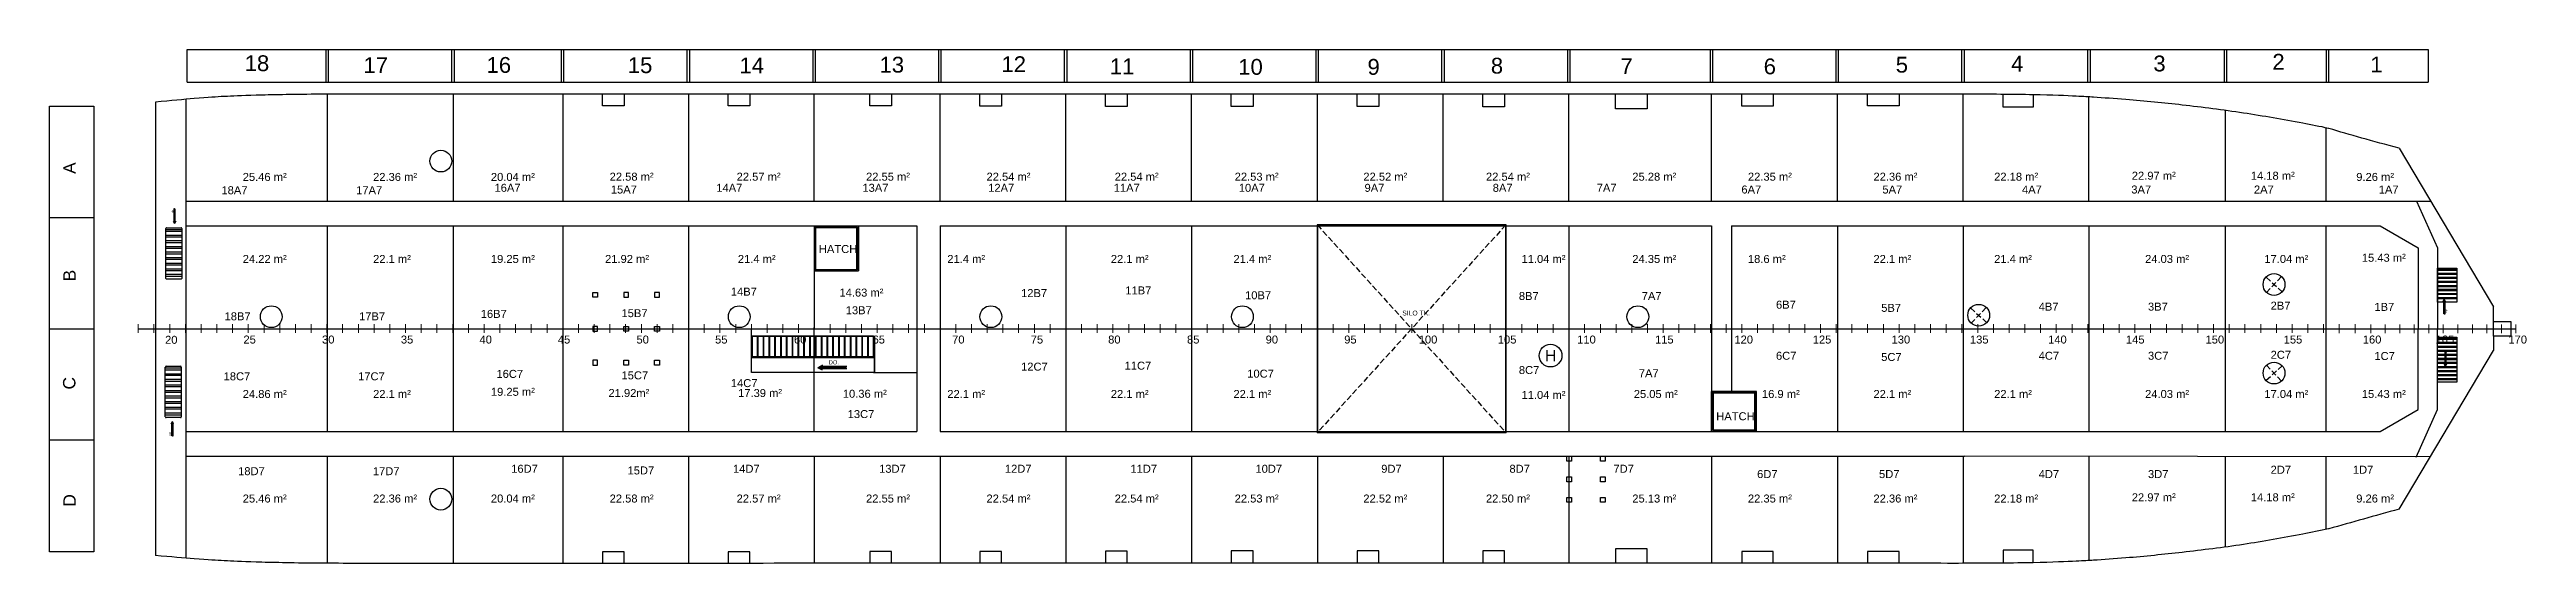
# Model space of a CAD drawing. Header units: inches. Extents: x 2 to 104, y 2 to 23.
import ezdxf

# ---------------------------------------------------------------- set-up
doc = ezdxf.new("R2010")
doc.units = ezdxf.units.IN
doc.header["$MEASUREMENT"] = 0
doc.linetypes.add('ACAD_ISO02W100', pattern=[15, 12, -3])
for name, color, linetype in [('deck 4', 7, 'Continuous'), ('Layer1', 10, 'Continuous'), ('Layer2', 7, 'Continuous'), ('PDF2_TEXT', 7, 'Continuous'), ('PDF_INER2', 7, 'Continuous'), ('PDF_out line', 7, 'Continuous'), ('STATIONS', 7, 'Continuous')]:
    doc.layers.add(name, color=color, linetype=linetype)
doc.layers.add('WIND AREA', color=18, linetype='Continuous', true_color=0x000000)
doc.styles.add('PDF ArialMT', font='arial.ttf')
doc.styles.get("Standard").update_dxf_attribs({"font": 'arial.ttf'})

msp = doc.modelspace()

# ---------------------------------------------------------------- texts
at = {"color": 1}
msp.add_text('H', height=0.469, dxfattribs=at).set_placement((63.66, 9.86))
at = {"color": 8, "char_height": 0.6541}
for s, insert, attachment_point in [('\\pxsm1.5,qc;2', (96.86, 22.56, 0), 3), ('\\pxsm1.5;18', (9.9, 22.5, 0), 1), ('\\pxsm1.5;17', (14.81, 22.42, 0), 1), ('\\pxsm1.5;16', (19.9, 22.43, 0), 1), ('\\pxsm1.5;15', (25.74, 22.42, 0), 1), ('\\pxsm1.5,qc;14', (27.99, 22.41, 0), 1), ('\\pxsm1.5,qc;13', (33.78, 22.44, 0), 1), ('\\pxsm1.5,qc;12', (44.57, 22.46), 3), ('\\pxsm1.5,qc;11', (49.05, 22.37, 0), 3), ('\\pxsm1.5,qc;10', (54.36, 22.35, 0), 3), ('\\pxsm1.5,qc;9', (59.45, 22.35, 0), 3), ('\\pxsm1.5,qc;8', (64.55, 22.4, 0), 3), ('\\pxsm1.5,qc;7', (69.91, 22.38, 0), 3), ('\\pxsm1.5,qc;6', (75.83, 22.37, 0), 3), ('\\pxsm1.5,qc;5', (81.29, 22.44, 0), 3), ('\\pxsm1.5,qc;4', (86.06, 22.48, 0), 3), ('\\pxsm1.5,qc;3', (91.94, 22.49, 0), 3), ('\\pxsm1.5,qc;1', (100.91, 22.45, 0), 3)]:
    msp.add_mtext_dynamic_manual_height_columns(s, width=5.7499, gutter_width=3.27, heights=[0.875], dxfattribs=dict(at, insert=insert, attachment_point=attachment_point))
at = {"color": 7, "char_height": 0.33, "attachment_point": 1}
for s, width, insert in [('25.46 m²', 2.1384, (9.82, 17.64, 0)), ('22.36 m²', 1.8286, (15.21, 17.64, 0)), ('20.04 m²', 2.1202, (20.08, 17.64, 0)), ('22.58 m²', 2.0108, (24.99, 17.65, 0)), ('22.57 m²', 1.9926, (30.24, 17.65, 0)), ('22.55 m²', 1.9926, (35.59, 17.65, 0)), ('22.54 m²', 1.856, (40.57, 17.65, 0)), ('22.54 m²', 1.8468, (45.87, 17.65, 0)), ('22.53 m²', 1.9835, (50.83, 17.65, 0)), ('22.52 m²', 2.1566, (56.15, 17.65, 0)), ('22.54 m²', 2.0724, (61.22, 17.65, 0)), ('25.28 m²', 1.974, (67.27, 17.65, 0)), ('22.35 m²', 1.8556, (72.05, 17.65, 0)), ('22.36 m²', 1.9829, (77.24, 17.65, 0)), ('22.18 m²', 2.0739, (82.23, 17.65, 0)), ('22.97 m²', 2.1739, (87.92, 17.69, 0)), ('14.18 m²', 2.432, (92.84, 17.69, 0)), ('9.26 m²', 1.6737, (97.2, 17.64, 0)), ('24.22 m²', 1.8653, (9.82, 14.25, 0)), ('22.1 m²', 1.6737, (15.21, 14.25, 0)), ('19.25 m²', 2.0569, (20.08, 14.25, 0)), ('21.92 m²', 1.9958, (24.8, 14.25, 0)), ('21.4 m²', 1.6737, (30.29, 14.25, 0)), ('21.4 m²', 1.6737, (38.95, 14.25, 0)), ('22.1 m²', 1.6737, (45.71, 14.25, 0)), ('21.4 m²', 1.6737, (50.78, 14.25, 0)), ('11.04 m²', 1.9355, (62.69, 14.25, 0)), ('24.35 m²', 1.8739, (67.27, 14.25, 0)), ('18.6 m²', 1.6737, (72.05, 14.25, 0)), ('22.1 m²', 1.6737, (77.24, 14.25, 0)), ('21.4 m²', 1.6737, (82.23, 14.25, 0)), ('24.03 m²', 1.9509, (88.47, 14.25, 0)), ('17.04 m²', 1.7893, (93.4, 14.25, 0)), ('15.43 m²', 2.114, (97.43, 14.3, 0)), ('14.63 m²', 1.8172, (34.49, 12.86, 0)), ('24.86 m²', 1.904, (9.82, 8.67, 0)), ('22.1 m²', 1.6737, (15.21, 8.67, 0)), ('19.25 m²', 1.8583, (20.08, 8.76, 0)), ('21.92m²', 2.2112, (24.94, 8.71, 0)), ('17.39 m²', 1.96, (30.3, 8.71, 0)), ('10.36 m²', 1.9721, (34.63, 8.68, 0)), ('22.1 m²', 1.6737, (38.95, 8.67, 0)), ('22.1 m²', 1.6737, (45.71, 8.67, 0)), ('22.1 m²', 1.6737, (50.78, 8.67, 0)), ('11.04 m²', 1.8893, (62.69, 8.63, 0)), ('25.05 m²', 1.9047, (67.33, 8.67, 0)), ('16.9 m²', 1.6737, (72.63, 8.67, 0)), ('22.1 m²', 1.6737, (77.24, 8.67, 0)), ('22.1 m²', 1.6737, (82.23, 8.67, 0)), ('24.03 m²', 2.0741, (88.47, 8.67, 0)), ('17.04 m²', 1.8666, (93.4, 8.67, 0)), ('15.43 m²', 2.114, (97.43, 8.67, 0)), ('25.46 m²', 2.1384, (9.82, 4.35, 0)), ('22.36 m²', 1.8286, (15.21, 4.35, 0)), ('20.04 m²', 2.1202, (20.08, 4.35, 0)), ('22.58 m²', 2.0108, (24.99, 4.35, 0)), ('22.57 m²', 1.9926, (30.24, 4.35, 0)), ('22.55 m²', 1.9926, (35.59, 4.35, 0)), ('22.54 m²', 1.856, (40.57, 4.35, 0)), ('22.54 m²', 1.8468, (45.87, 4.35, 0)), ('22.53 m²', 1.9835, (50.83, 4.35, 0)), ('22.52 m²', 2.1566, (56.15, 4.35, 0)), ('22.5{\\fArial|b0|i0|c178|p34;0} m²', 2.0724, (61.22, 4.35, 0)), ('25.{\\fArial|b0|i0|c178|p34;13} m²', 1.974, (67.27, 4.35, 0)), ('22.35 m²', 1.8556, (72.05, 4.35, 0)), ('22.36 m²', 1.9829, (77.24, 4.35, 0)), ('22.18 m²', 2.0739, (82.23, 4.35, 0)), ('22.97 m²', 2.1739, (87.92, 4.4, 0)), ('14.18 m²', 2.432, (92.84, 4.4, 0)), ('9.26 m²', 1.6737, (97.2, 4.35, 0))]:
    msp.add_mtext_dynamic_manual_height_columns(s, width=width, gutter_width=1.65, heights=[0], dxfattribs=dict(at, insert=insert))
at = {"layer": 'deck 4', "color": 7, "ltscale": 0.1, "insert": (57.76, 11.95, 0), "char_height": 0.2, "attachment_point": 1}
msp.add_mtext_dynamic_manual_height_columns('SILO TK.', width=1.3826, gutter_width=12.5, heights=[0], dxfattribs=at)
at = {"layer": 'PDF2_TEXT', "char_height": 0.512, "attachment_point": 4, "rotation": 90, "style": 'PDF ArialMT'}
for s, insert in [('A', (2.66, 17.6, 0)), ('B', (2.66, 13.16, 0)), ('C', (2.65, 8.69, 0)), ('D', (2.66, 3.85, 0))]:
    msp.add_mtext(s, dxfattribs=dict(at, insert=insert))
at = {"layer": 'PDF_INER2', "color": 7, "char_height": 0.0861}
for s, insert, attachment_point, rotation in [('do.', (6.88, 16.15, 0), 3, 90), ('do.', (100.97, 11.83, 0), 3, 270), ('UP', (101.01, 10.24, 0), 1, 270), ('UP', (6.79, 6.77, 0), 1, 90)]:
    msp.add_mtext_dynamic_manual_height_columns(s, width=0.0169, gutter_width=0.431, heights=[0], dxfattribs=dict(at, insert=insert, attachment_point=attachment_point, rotation=rotation))
at = {"layer": 'PDF_INER2', "color": 7, "insert": (34.47, 9.9, 0), "char_height": 0.171, "attachment_point": 3}
msp.add_mtext_dynamic_manual_height_columns('DO.', width=0.0335, gutter_width=0.854, heights=[0], dxfattribs=at)
at = {"layer": 'STATIONS', "color": 30, "true_color": 0xf8991e, "char_height": 0.33, "attachment_point": 1}
for s, heights, insert in [('18A7', [0], (8.94, 17.09)), ('17A7', [0], (14.51, 17.09)), ('16A7', [0], (20.23, 17.19)), ('15A7', [0], (25.04, 17.12)), ('14A7', [0], (29.4, 17.19)), ('13A7', [0], (35.44, 17.19)), ('12A7', [0], (40.64, 17.19)), ('11A7', [0], (45.83, 17.19)), ('10A7', [0], (51, 17.19)), ('9A7', [0], (56.2, 17.19)), ('8A7', [0], (61.5, 17.19)), ('7A7', [0], (65.8, 17.19)), ('6A7', [0], (71.78, 17.12, 0)), ('5A7', [0], (77.61, 17.12, 0)), ('4A7', [0], (83.38, 17.12, 0)), ('3A7', [0], (87.9, 17.12, 0)), ('2A7', [0], (92.97, 17.12, 0)), ('1A7', [0], (98.13, 17.12, 0)), ('14B7', [0], (30, 12.9)), ('12B7', [0], (42, 12.84)), ('\\pxt3;11B7', [0], (46.31, 12.95)), ('10B7', [0], (51.26, 12.75)), ('8B7', [0.0923], (62.58, 12.72)), ('7A7', [0], (67.66, 12.72)), ('6B7', [0], (73.21, 12.36, 0)), ('2B7', [0], (93.66, 12.32, 0)), ('18B7', [0], (9.07, 11.88)), ('17B7', [0], (14.63, 11.88)), ('16B7', [0], (19.66, 11.98)), ('15B7', [0], (25.48, 12.01)), ('13B7', [0], (34.75, 12.13)), ('5B7', [0.337], (77.56, 12.23, 0)), ('4B7', [0], (84.07, 12.28, 0)), ('3B7', [0.337], (88.59, 12.28, 0)), ('1B7', [0], (97.95, 12.27, 0)), ('6C7', [0], (73.21, 10.25, 0)), ('4C7', [0], (84.07, 10.25, 0)), ('3C7', [0.341], (88.59, 10.25, 0)), ('2C7', [0], (93.66, 10.29, 0)), ('1C7', [0], (97.95, 10.24, 0)), ('18C7', [0], (9.03, 9.4)), ('17C7', [0], (14.59, 9.4)), ('16C7', [0], (20.31, 9.5)), ('15C7', [0], (25.48, 9.44)), ('12C7', [0], (42, 9.8)), ('11C7', [0], (46.28, 9.84)), ('10C7', [0.341], (51.35, 9.51)), ('8C7', [0], (62.58, 9.66)), ('7A7', [0], (67.54, 9.53)), ('5C7', [0], (77.56, 10.2, 0)), ('14C7', [0], (30, 9.12)), ('13C7', [0], (34.83, 7.84)), ('18D7', [0], (9.63, 5.48)), ('17D7', [0], (15.2, 5.48)), ('16D7', [0], (20.92, 5.58)), ('15D7', [0], (25.73, 5.51)), ('14D7', [0], (30.09, 5.58)), ('13D7', [0], (36.13, 5.58)), ('12D7', [0], (41.33, 5.58)), ('11D7', [0], (46.52, 5.58)), ('10D7', [0], (51.69, 5.58)), ('9D7', [0], (56.89, 5.58)), ('8D7', [0], (62.19, 5.58)), ('7D7', [0.259], (66.49, 5.58)), ('6D7', [0], (72.43, 5.36, 0)), ('5D7', [0], (77.47, 5.36, 0)), ('4D7', [0], (84.07, 5.36, 0)), ('3D7', [0], (88.59, 5.36, 0)), ('2D7', [0], (93.66, 5.54, 0)), ('1D7', [0], (97.06, 5.54, 0))]:
    msp.add_mtext_dynamic_manual_height_columns(s, width=1.6737, gutter_width=1.65, heights=heights, dxfattribs=dict(at, insert=insert))
at = {"layer": 'STATIONS', "color": 7, "char_height": 0.33, "attachment_point": 1}
for s, width, insert in [('HATCH', 1.6737, (33.64, 14.66, 0)), ('20', 0.2209, (6.61, 10.91, 0)), ('25', 0.2209, (9.85, 10.92, 0)), ('30', 0.2209, (13.1, 10.92, 0)), ('35', 0.2209, (16.36, 10.92, 0)), ('40', 0.2209, (19.61, 10.92, 0)), ('45', 0.2209, (22.85, 10.92, 0)), ('50', 0.2209, (26.1, 10.92, 0)), ('55', 0.2209, (29.35, 10.92, 0)), ('60', 0.2209, (32.61, 10.92, 0)), ('65', 0.2209, (35.86, 10.92, 0)), ('70', 0.2209, (39.15, 10.92, 0)), ('75', 0.2209, (42.4, 10.92, 0)), ('80', 0.2209, (45.6, 10.92, 0)), ('85', 0.2209, (48.86, 10.92, 0)), ('90', 0.2209, (52.11, 10.92, 0)), ('95', 0.2209, (55.36, 10.92, 0)), ('100', 0.2209, (58.44, 10.92, 0)), ('105', 0.2209, (61.71, 10.92, 0)), ('110', 0.2209, (64.99, 10.92, 0)), ('115', 0.2209, (68.21, 10.92, 0)), ('120', 0.2209, (71.49, 10.92, 0)), ('125', 0.2209, (74.73, 10.92, 0)), ('130', 0.2209, (77.99, 10.92, 0)), ('135', 0.2209, (81.23, 10.92, 0)), ('140', 0.2209, (84.46, 10.92, 0)), ('145', 0.2209, (87.68, 10.92, 0)), ('150', 0.2209, (90.97, 10.92, 0)), ('155', 0.2209, (94.2, 10.92, 0)), ('160', 0.2209, (97.47, 10.92, 0)), ('165', 0.2209, (100.48, 10.92, 0)), ('170', 0.2209, (103.49, 10.92, 0)), ('HATCH', 1.6737, (70.74, 7.75, 0))]:
    msp.add_mtext_dynamic_manual_height_columns(s, width=width, gutter_width=1.65, heights=[0], dxfattribs=dict(at, insert=insert))

# ---------------------------------------------------------------- hatches: boundary and pattern name
at = {"layer": 'PDF_INER2'}
h = msp.add_hatch(color=7, dxfattribs=at)
h.dxf.hatch_style = 1
h.paths.add_polyline_path([(7.02, 16.15), (7, 16.15), (6.97, 16.15), (6.97, 15.65), (6.95, 15.65), (7, 15.55), (7.05, 15.65), (7.02, 15.65)])
h = msp.add_hatch(color=7, dxfattribs=at)
h.dxf.hatch_style = 1
h.paths.add_polyline_path([(100.82, 11.82), (100.84, 11.82), (100.87, 11.82), (100.87, 12.33), (100.89, 12.33), (100.84, 12.42), (100.79, 12.33), (100.82, 12.33)])
h = msp.add_hatch(color=7, dxfattribs=at)
h.dxf.hatch_style = 1
h.paths.add_polyline_path([(34.79, 9.54), (34.79, 9.59), (34.79, 9.64), (33.79, 9.64), (33.79, 9.69), (33.6, 9.59), (33.79, 9.49), (33.79, 9.54)])
h = msp.add_hatch(color=7, dxfattribs=at)
h.dxf.hatch_style = 1
h.paths.add_polyline_path([(100.86, 10.24), (100.88, 10.24), (100.91, 10.24), (100.91, 9.74), (100.93, 9.74), (100.88, 9.64), (100.83, 9.74), (100.86, 9.74)])
h = msp.add_hatch(color=7, dxfattribs=at)
h.dxf.hatch_style = 1
h.paths.add_polyline_path([(6.94, 6.77), (6.91, 6.77), (6.89, 6.77), (6.89, 7.27), (6.86, 7.27), (6.91, 7.37), (6.96, 7.27), (6.94, 7.27)])

# ---------------------------------------------------------------- linework, layer by layer
at = {"color": 8}
for p, q in [((7.52, 21.39, 0), (7.52, 22.74, 0)), ((7.52, 22.74, 0), (100.17, 22.74, 0)), ((13.27, 21.39, 0), (13.27, 22.74, 0)), ((13.37, 21.39, 0), (13.37, 22.74, 0)), ((18.47, 21.39, 0), (18.47, 22.74, 0)), ((18.57, 21.39, 0), (18.57, 22.74, 0)), ((23, 21.39, 0), (23, 22.74, 0)), ((23.1, 21.39, 0), (23.1, 22.74, 0)), ((28.2, 21.39, 0), (28.2, 22.74, 0)), ((28.3, 21.39, 0), (28.3, 22.74, 0)), ((33.4, 21.39, 0), (33.4, 22.74, 0)), ((33.5, 21.39, 0), (33.5, 22.74, 0)), ((38.6, 21.39, 0), (38.6, 22.74, 0)), ((38.7, 21.39, 0), (38.7, 22.74, 0)), ((43.8, 21.39, 0), (43.8, 22.74, 0)), ((43.9, 21.39, 0), (43.9, 22.74, 0)), ((49, 21.39, 0), (49, 22.74, 0)), ((49.1, 21.39, 0), (49.1, 22.74, 0)), ((54.2, 21.39, 0), (54.2, 22.74, 0)), ((54.3, 21.39, 0), (54.3, 22.74, 0)), ((59.4, 21.39, 0), (59.4, 22.74, 0)), ((59.5, 21.39, 0), (59.5, 22.74, 0)), ((64.6, 21.39, 0), (64.6, 22.74, 0)), ((64.7, 21.39, 0), (64.7, 22.74, 0)), ((70.5, 21.39, 0), (70.5, 22.74, 0)), ((70.6, 21.39, 0), (70.6, 22.74, 0)), ((75.7, 21.39, 0), (75.7, 22.74, 0)), ((75.8, 21.39, 0), (75.8, 22.74, 0)), ((80.9, 21.39, 0), (80.9, 22.74, 0)), ((81, 21.39, 0), (81, 22.74, 0)), ((86.1, 21.39, 0), (86.1, 22.74, 0)), ((86.2, 22.74, 0), (86.2, 21.39, 0)), ((91.75, 21.39, 0), (91.75, 22.74, 0)), ((91.85, 21.39, 0), (91.85, 22.74, 0)), ((95.96, 22.74, 0), (95.96, 21.39, 0)), ((96.06, 21.39, 0), (96.06, 22.74, 0)), ((100.17, 22.74, 0), (100.17, 21.39, 0)), ((7.52, 21.39, 0), (100.17, 21.39, 0))]:
    msp.add_line(p, q, dxfattribs=at)
at = {"color": 7}
for p, q in [((24.69, 20.42, 0), (24.69, 20.9, 0)), ((24.69, 20.42, 0), (24.69, 20.9, 0)), ((29.89, 20.42, 0), (29.89, 20.9, 0)), ((29.89, 20.42, 0), (29.89, 20.9, 0)), ((35.74, 20.41, 0), (35.74, 20.9, 0)), ((35.74, 20.41, 0), (35.74, 20.9, 0)), ((40.29, 20.4, 0), (40.29, 20.9, 0)), ((40.29, 20.4, 0), (40.29, 20.9, 0)), ((45.49, 20.39, 0), (45.49, 20.9, 0)), ((45.49, 20.39, 0), (45.49, 20.9, 0)), ((50.69, 20.38, 0), (50.69, 20.9, 0)), ((50.69, 20.38, 0), (50.69, 20.9, 0)), ((55.89, 20.38, 0), (55.89, 20.9, 0)), ((55.89, 20.38, 0), (55.89, 20.77, 0)), ((61.09, 20.37, 0), (61.09, 20.9, 0)), ((61.09, 20.37, 0), (61.09, 20.9, 0)), ((66.58, 20.29, 0), (66.58, 20.9, 0)), ((66.58, 20.29, 0), (66.58, 20.9, 0)), ((71.8, 20.4, 0), (71.8, 20.9, 0)), ((71.8, 20.4, 0), (71.8, 20.9, 0)), ((77, 20.41, 0), (77, 20.9, 0)), ((77, 20.41, 0), (77, 20.9, 0)), ((82.6, 20.36, 0), (82.6, 20.89, 0)), ((82.6, 20.36, 0), (82.6, 20.89, 0)), ((99.69, 16.47, 0), (100.56, 14.54, 0)), ((98.19, 15.45, 0), (99.76, 14.54, 0)), ((99.76, 14.54, 0), (99.76, 11.2, 0)), ((100.56, 14.54, 0), (100.56, 11.2, 0)), ((100.56, 12.3, 0), (100.56, 13.7, 0)), ((100.56, 13.7, 0), (101.36, 13.7, 0)), ((101.36, 13.65, 0), (100.56, 13.65, 0)), ((101.36, 13.61, 0), (100.56, 13.61, 0)), ((101.36, 13.48, 0), (100.56, 13.48, 0)), ((101.36, 13.44, 0), (100.56, 13.44, 0)), ((101.36, 13.32, 0), (100.56, 13.32, 0)), ((101.36, 13.7, 0), (101.36, 12.3, 0)), ((101.36, 13.28, 0), (100.56, 13.28, 0)), ((101.36, 13.15, 0), (100.56, 13.15, 0)), ((101.36, 13.11, 0), (100.56, 13.11, 0)), ((101.36, 12.98, 0), (100.56, 12.98, 0)), ((101.36, 12.94, 0), (100.56, 12.94, 0)), ((101.36, 12.82, 0), (100.56, 12.82, 0)), ((101.36, 12.77, 0), (100.56, 12.77, 0)), ((101.36, 12.65, 0), (100.56, 12.65, 0)), ((101.36, 12.61, 0), (100.56, 12.61, 0)), ((101.36, 12.48, 0), (100.56, 12.48, 0)), ((101.36, 12.44, 0), (100.56, 12.44, 0)), ((101.36, 12.3, 0), (100.56, 12.3, 0)), ((102.88, 11.5, 0), (102.88, 12.1, 0)), ((99.76, 7.86, 0), (99.76, 11.2, 0)), ((100.56, 7.86, 0), (100.56, 11.2, 0)), ((100.56, 9, 0), (100.56, 10.85, 0)), ((100.56, 10.85, 0), (101.36, 10.85, 0)), ((101.36, 10.8, 0), (100.56, 10.8, 0)), ((101.36, 10.76, 0), (100.56, 10.76, 0)), ((101.36, 10.63, 0), (100.56, 10.63, 0)), ((101.36, 10.59, 0), (100.56, 10.59, 0)), ((101.36, 10.47, 0), (100.56, 10.47, 0)), ((101.36, 10.43, 0), (100.56, 10.43, 0)), ((101.36, 10.3, 0), (100.56, 10.3, 0)), ((101.36, 10.26, 0), (100.56, 10.26, 0)), ((101.36, 10.85, 0), (101.36, 9, 0)), ((102.88, 10.9, 0), (102.88, 10.3, 0)), ((101.36, 10.13, 0), (100.56, 10.13, 0)), ((101.36, 10.09, 0), (100.56, 10.09, 0)), ((101.36, 9.97, 0), (100.56, 9.97, 0)), ((101.36, 9.92, 0), (100.56, 9.92, 0)), ((101.36, 9.8, 0), (100.56, 9.8, 0)), ((101.36, 9.76, 0), (100.56, 9.76, 0)), ((101.36, 9.63, 0), (100.56, 9.63, 0)), ((101.36, 9.59, 0), (100.56, 9.59, 0)), ((101.36, 9.46, 0), (100.56, 9.46, 0)), ((101.36, 9.42, 0), (100.56, 9.42, 0)), ((101.36, 9.3, 0), (100.56, 9.3, 0)), ((101.36, 9.26, 0), (100.56, 9.26, 0)), ((101.36, 9.13, 0), (100.56, 9.13, 0)), ((101.36, 9.09, 0), (100.56, 9.09, 0)), ((101.36, 9, 0), (100.56, 9, 0)), ((98.19, 6.95, 0), (99.76, 7.86, 0)), ((99.68, 5.9, 0), (100.56, 7.86, 0)), ((66.58, 2.11, 0), (66.58, 1.51, 0)), ((66.58, 2.11, 0), (66.58, 1.51, 0)), ((24.69, 1.98, 0), (24.69, 1.5, 0)), ((24.69, 1.98, 0), (24.69, 1.5, 0)), ((29.89, 1.98, 0), (29.89, 1.5, 0)), ((29.89, 1.98, 0), (29.89, 1.5, 0)), ((35.74, 2, 0), (35.74, 1.51, 0)), ((35.74, 2, 0), (35.74, 1.51, 0)), ((40.29, 2, 0), (40.29, 1.51, 0)), ((40.29, 2, 0), (40.29, 1.51, 0)), ((45.49, 2.01, 0), (45.49, 1.51, 0)), ((45.49, 2.01, 0), (45.49, 1.51, 0)), ((50.69, 2.02, 0), (50.69, 1.51, 0)), ((50.69, 2.02, 0), (50.69, 1.51, 0)), ((55.89, 2.03, 0), (55.89, 1.63, 0)), ((55.89, 2.03, 0), (55.89, 1.51, 0)), ((61.09, 2.03, 0), (61.09, 1.51, 0)), ((61.09, 2.03, 0), (61.09, 1.51, 0)), ((71.8, 2, 0), (71.8, 1.51, 0)), ((71.8, 2, 0), (71.8, 1.51, 0)), ((77, 2, 0), (77, 1.5, 0)), ((77, 2, 0), (77, 1.5, 0)), ((82.6, 2.05, 0), (82.6, 1.52, 0)), ((82.6, 2.05, 0), (82.6, 1.52, 0))]:
    msp.add_line(p, q, dxfattribs=at)
for p, q in [((71.37, 15.45), (71.37, 8.55, 0)), ((71.37, 7.02), (71.37, 6.95))]:
    msp.add_line(p, q)
at = {"color": 7, "elevation": 0}
for points in [[(24.49, 12.5), (24.3, 12.5), (24.3, 12.7), (24.49, 12.7)], [(25.57, 12.5), (25.77, 12.5), (25.77, 12.7), (25.57, 12.7)], [(26.85, 12.5), (27.05, 12.5), (27.05, 12.7), (26.85, 12.7)], [(24.49, 11.3), (24.3, 11.3), (24.3, 11.1), (24.49, 11.1)], [(25.57, 11.3), (25.77, 11.3), (25.77, 11.1), (25.57, 11.1)], [(26.85, 11.3), (27.05, 11.3), (27.05, 11.1), (26.85, 11.1)], [(24.49, 9.9), (24.3, 9.9), (24.3, 9.7), (24.49, 9.7)], [(25.57, 9.9), (25.77, 9.9), (25.77, 9.7), (25.57, 9.7)], [(26.85, 9.9), (27.05, 9.9), (27.05, 9.7), (26.85, 9.7)], [(64.56, 5.93), (64.75, 5.93), (64.75, 5.73), (64.56, 5.73)], [(65.96, 5.93), (66.15, 5.93), (66.15, 5.73), (65.96, 5.73)], [(64.56, 5.08), (64.75, 5.08), (64.75, 4.88), (64.56, 4.88)], [(64.56, 4.23), (64.75, 4.23), (64.75, 4.03), (64.56, 4.03)], [(65.96, 5.08), (66.15, 5.08), (66.15, 4.88), (65.96, 4.88)], [(65.96, 4.23), (66.15, 4.23), (66.15, 4.03), (65.96, 4.03)]]:
    msp.add_lwpolyline(points, close=True, dxfattribs=at)
at = {"elevation": 0}
msp.add_lwpolyline([(102.88, 11.5), (103.59, 11.5), (103.59, 10.9), (102.88, 10.9)], close=True, dxfattribs=at)
at = {"color": 7}
for points in [[(25.59, 20.9, 0), (25.59, 20.42, 0), (24.69, 20.42, 0)], [(25.59, 20.9, 0), (25.59, 20.42, 0), (24.69, 20.42, 0)], [(30.79, 20.9, 0), (30.79, 20.42, 0), (29.89, 20.42, 0)], [(30.79, 20.9, 0), (30.79, 20.42, 0), (29.89, 20.42, 0)], [(36.64, 20.9, 0), (36.64, 20.41, 0), (35.74, 20.41, 0)], [(36.64, 20.9, 0), (36.64, 20.41, 0), (35.74, 20.41, 0)], [(41.19, 20.9, 0), (41.19, 20.4, 0), (40.29, 20.4, 0)], [(41.19, 20.9, 0), (41.19, 20.4, 0), (40.29, 20.4, 0)], [(46.39, 20.9, 0), (46.39, 20.39, 0), (45.49, 20.39, 0)], [(46.39, 20.9, 0), (46.39, 20.39, 0), (45.49, 20.39, 0)], [(51.59, 20.9, 0), (51.59, 20.38, 0), (50.69, 20.38, 0)], [(51.59, 20.9, 0), (51.59, 20.38, 0), (50.69, 20.38, 0)], [(56.79, 20.9, 0), (56.79, 20.38, 0), (55.89, 20.38, 0)], [(56.79, 20.9, 0), (56.79, 20.38, 0), (55.89, 20.38, 0)], [(61.99, 20.9, 0), (61.99, 20.37, 0), (61.09, 20.37, 0)], [(61.99, 20.9, 0), (61.99, 20.37, 0), (61.09, 20.37, 0)], [(67.88, 20.9, 0), (67.88, 20.29, 0), (66.58, 20.29, 0)], [(67.88, 20.9, 0), (67.88, 20.29, 0), (66.58, 20.29, 0)], [(73.1, 20.9, 0), (73.1, 20.4, 0), (71.8, 20.4, 0)], [(73.1, 20.9, 0), (73.1, 20.4, 0), (71.8, 20.4, 0)], [(78.3, 20.9, 0), (78.3, 20.41, 0), (77, 20.41, 0)], [(78.3, 20.9, 0), (78.3, 20.41, 0), (77, 20.41, 0)], [(83.84, 20.87, 0), (83.84, 20.36, 0), (82.6, 20.36, 0)], [(83.84, 20.87, 0), (83.84, 20.36, 0), (82.6, 20.36, 0)], [(67.88, 1.51, 0), (67.88, 2.11, 0), (66.58, 2.11, 0)], [(67.88, 1.51, 0), (67.88, 2.11, 0), (66.58, 2.11, 0)], [(25.59, 1.5, 0), (25.59, 1.98, 0), (24.69, 1.98, 0)], [(25.59, 1.5, 0), (25.59, 1.98, 0), (24.69, 1.98, 0)], [(30.79, 1.5, 0), (30.79, 1.98, 0), (29.89, 1.98, 0)], [(30.79, 1.5, 0), (30.79, 1.98, 0), (29.89, 1.98, 0)], [(36.64, 1.51, 0), (36.64, 2, 0), (35.74, 2, 0)], [(36.64, 1.51, 0), (36.64, 2, 0), (35.74, 2, 0)], [(41.19, 1.51, 0), (41.19, 2, 0), (40.29, 2, 0)], [(41.19, 1.51, 0), (41.19, 2, 0), (40.29, 2, 0)], [(46.39, 1.51, 0), (46.39, 2.01, 0), (45.49, 2.01, 0)], [(46.39, 1.51, 0), (46.39, 2.01, 0), (45.49, 2.01, 0)], [(51.59, 1.51, 0), (51.59, 2.02, 0), (50.69, 2.02, 0)], [(51.59, 1.51, 0), (51.59, 2.02, 0), (50.69, 2.02, 0)], [(56.79, 1.51, 0), (56.79, 2.03, 0), (55.89, 2.03, 0)], [(56.79, 1.51, 0), (56.79, 2.03, 0), (55.89, 2.03, 0)], [(61.99, 1.51, 0), (61.99, 2.03, 0), (61.09, 2.03, 0)], [(61.99, 1.51, 0), (61.99, 2.03, 0), (61.09, 2.03, 0)], [(73.1, 1.51, 0), (73.1, 2, 0), (71.8, 2, 0)], [(73.1, 1.51, 0), (73.1, 2, 0), (71.8, 2, 0)], [(78.3, 1.51, 0), (78.3, 2, 0), (77, 2, 0)], [(78.3, 1.51, 0), (78.3, 2, 0), (77, 2, 0)], [(83.84, 1.54, 0), (83.84, 2.05, 0), (82.6, 2.05, 0)], [(83.84, 1.54, 0), (83.84, 2.05, 0), (82.6, 2.05, 0)]]:
    msp.add_polyline3d(points, dxfattribs=at)
at = {"color": 1}
msp.add_circle((63.89, 10.09), 0.469, dxfattribs=at)
for points, knots in [([(98.98, 18.66, 0), (97.85, 18.96, 0), (96.95, 19.21, 0), (96.06, 19.48, 0), (95.7, 19.56, 0), (94.53, 19.78, 0), (92.52, 20.14, 0), (90.06, 20.45, 0), (88.05, 20.65, 0), (86.48, 20.76, 0), (85.7, 20.81, 0), (84.06, 20.88, 0), (82.02, 20.89, 0), (81, 20.9, 0), (80.88, 20.9, 0), (79.84, 20.9, 0), (79.11, 20.9, 0), (78.96, 20.9, 0), (77.9, 20.9, 0), (76.03, 20.9, 0), (73.34, 20.9, 0), (69.53, 20.9, 0), (64.61, 20.9, 0), (56.99, 20.9, 0), (47.77, 20.9, 0), (38.05, 20.9, 0), (31.95, 20.9, 0), (29.48, 20.9, 0), (26.33, 20.9, 0), (19.71, 20.9, 0), (15.97, 20.9, 0), (12.72, 20.9, 0), (10.12, 20.85, 0), (9.03, 20.8, 0), (8.22, 20.75, 0), (6.86, 20.63, 0), (6.21, 20.57, 0)], [0.57801, 0.57801, 0.57801, 0.57801, 3.117705, 3.117705, 3.125292, 4.21323, 6.699021, 9.253154, 11.602, 12.931142, 13.653048, 14.543904, 15.43476, 15.43476, 15.43476, 18.496578, 18.553968, 18.685235, 18.948918, 21.727116, 24.285105, 27.009831, 33.168953, 39.048727, 49.882385, 60.806034, 68.206518, 68.206518, 68.206518, 68.740122, 69.740122, 70.740122, 71.740122, 72.740122, 73.740122, 74.399517, 74.399517, 74.399517, 74.399517]), ([(98.98, 3.75, 0), (97.94, 3.46, 0), (97.03, 3.21, 0), (96.06, 2.93, 0), (96.06, 2.93, 0), (96.06, 2.93, 0), (96.05, 2.93, 0), (95.7, 2.85, 0), (94.53, 2.62, 0), (92.52, 2.26, 0), (90.06, 1.96, 0), (88.05, 1.75, 0), (86.48, 1.64, 0), (85.7, 1.6, 0), (84.06, 1.52, 0), (82.02, 1.51, 0), (81, 1.51, 0), (80.88, 1.5, 0), (79.84, 1.51, 0), (79.11, 1.51, 0), (78.96, 1.51, 0), (77.9, 1.51, 0), (76.03, 1.51, 0), (73.34, 1.51, 0), (69.53, 1.51, 0), (64.61, 1.51, 0), (56.99, 1.51, 0), (47.77, 1.51, 0), (38.05, 1.51, 0), (31.95, 1.51, 0), (29.48, 1.5, 0), (26.33, 1.5, 0), (19.71, 1.5, 0), (15.97, 1.51, 0), (12.72, 1.5, 0), (10.12, 1.56, 0), (9.03, 1.61, 0), (8.22, 1.66, 0), (6.86, 1.77, 0), (6.21, 1.83, 0)], [0.577999, 0.577999, 0.577999, 0.577999, 3.117705, 3.117705, 3.117705, 3.125292, 3.125292, 3.125292, 4.21323, 6.699021, 9.253154, 11.602, 12.931142, 13.653048, 14.543904, 15.43476, 15.43476, 15.43476, 18.496578, 18.553968, 18.685235, 18.948918, 21.727116, 24.285105, 27.009831, 33.168953, 39.048727, 49.882385, 60.806034, 68.206518, 68.206518, 68.206518, 68.740122, 69.740122, 70.740122, 71.740122, 72.740122, 73.740122, 74.399517, 74.399517, 74.399517, 74.399517])]:
    msp.add_open_spline(points, degree=3, knots=knots)
at = {"layer": 'deck 4', "color": 7}
for p, q in [((7.47, 20.68, 0), (7.47, 1.72, 0)), ((13.32, 16.47, 0), (13.32, 20.89, 0)), ((18.52, 20.89, 0), (18.52, 16.47, 0)), ((23.05, 20.9, 0), (23.05, 16.47, 0)), ((28.25, 20.9, 0), (28.25, 16.47, 0)), ((33.45, 16.47, 0), (33.45, 20.9, 0)), ((38.65, 16.47, 0), (38.65, 20.9, 0)), ((43.85, 16.47, 0), (43.85, 20.9, 0)), ((49.05, 16.47, 0), (49.05, 20.9, 0)), ((54.25, 16.47, 0), (54.25, 20.9, 0)), ((59.45, 16.47, 0), (59.45, 20.9, 0)), ((64.65, 16.47, 0), (64.65, 20.9, 0)), ((70.55, 16.47, 0), (70.55, 20.9, 0)), ((75.75, 16.47, 0), (75.75, 20.9, 0)), ((80.95, 16.47, 0), (80.95, 20.9, 0)), ((86.15, 16.47, 0), (86.15, 20.79, 0)), ((91.8, 16.47, 0), (91.8, 20.22, 0)), ((95.96, 16.47, 0), (95.96, 19.5, 0)), ((98.98, 18.66, 0), (102.88, 12.1, 0)), ((7.47, 16.47, 0), (100.28, 16.47, 0)), ((6.67, 15.37, 0), (7.27, 15.37, 0)), ((7.47, 15.45, 0), (37.69, 15.45, 0)), ((13.32, 6.95, 0), (13.32, 15.45, 0)), ((18.52, 15.45, 0), (18.52, 6.95, 0)), ((23.05, 15.45, 0), (23.05, 6.95, 0)), ((28.25, 15.45, 0), (28.25, 6.95, 0)), ((33.45, 15.45, 0), (33.45, 11.2, 0)), ((33.45, 15.45, 0), (33.45, 13.59, 0)), ((33.45, 15.45, 0), (35.28, 15.45, 0)), ((35.27, 15.44, 0), (33.45, 15.44, 0)), ((33.46, 15.45, 0), (33.46, 13.59, 0)), ((35.27, 15.45, 0), (35.27, 13.59, 0)), ((35.28, 15.45, 0), (35.28, 13.59, 0)), ((37.69, 15.45, 0), (37.69, 6.95, 0)), ((38.65, 15.45, 0), (62.05, 15.45, 0)), ((38.65, 15.45, 0), (38.65, 6.95, 0)), ((43.85, 15.45, 0), (43.85, 6.95, 0)), ((49.05, 15.45, 0), (49.05, 6.95, 0)), ((54.24, 15.5, 0), (54.24, 6.9, 0)), ((62.04, 6.9, 0), (62.04, 15.5, 0)), ((62.05, 15.45, 0), (70.55, 15.45, 0)), ((64.65, 15.45, 0), (64.65, 6.95, 0)), ((70.55, 15.45, 0), (70.55, 6.95, 0)), ((71.37, 15.45, 0), (98.19, 15.45, 0)), ((75.75, 15.45, 0), (75.75, 6.95, 0)), ((80.95, 15.45, 0), (80.95, 6.95, 0)), ((86.15, 15.45, 0), (86.15, 6.95, 0)), ((91.8, 6.95, 0), (91.8, 15.45, 0)), ((95.96, 6.95, 0), (95.96, 15.45, 0)), ((6.64, 13.28, 0), (6.64, 15.35, 0)), ((7.3, 15.29, 0), (6.64, 15.29, 0)), ((6.64, 15.23, 0), (7.3, 15.23, 0)), ((7.3, 15.06, 0), (6.64, 15.06, 0)), ((6.64, 15, 0), (7.3, 15, 0)), ((7.3, 14.83, 0), (6.64, 14.83, 0)), ((6.64, 14.77, 0), (7.3, 14.77, 0)), ((7.3, 14.59, 0), (6.64, 14.59, 0)), ((6.64, 14.53, 0), (7.3, 14.53, 0)), ((7.3, 14.36, 0), (6.64, 14.36, 0)), ((7.3, 15.35, 0), (7.3, 13.28, 0)), ((6.64, 14.3, 0), (7.3, 14.3, 0)), ((7.3, 14.13, 0), (6.64, 14.13, 0)), ((6.64, 14.07, 0), (7.3, 14.07, 0)), ((7.3, 13.9, 0), (6.64, 13.9, 0)), ((6.64, 13.84, 0), (7.3, 13.84, 0)), ((7.3, 13.67, 0), (6.64, 13.67, 0)), ((6.64, 13.61, 0), (7.3, 13.61, 0)), ((7.3, 13.44, 0), (6.64, 13.44, 0)), ((6.64, 13.38, 0), (7.3, 13.38, 0)), ((33.45, 13.6, 0), (35.27, 13.6, 0)), ((33.45, 13.59, 0), (35.28, 13.59, 0)), ((7.27, 13.25, 0), (6.67, 13.25, 0)), ((33.45, 6.95, 0), (33.45, 11.25, 0)), ((98.98, 3.75, 0), (102.88, 10.3, 0)), ((6.62, 7.56, 0), (6.62, 9.62, 0)), ((7.28, 9.57, 0), (6.62, 9.57, 0)), ((6.62, 9.51, 0), (7.28, 9.51, 0)), ((7.28, 9.33, 0), (6.62, 9.33, 0)), ((6.62, 9.28, 0), (7.28, 9.28, 0)), ((6.65, 9.65, 0), (7.25, 9.65, 0)), ((7.28, 9.62, 0), (7.28, 7.56, 0)), ((35.9, 9.39, 0), (37.69, 9.39, 0)), ((7.28, 9.1, 0), (6.62, 9.1, 0)), ((6.62, 9.04, 0), (7.28, 9.04, 0)), ((7.28, 8.87, 0), (6.62, 8.87, 0)), ((6.62, 8.81, 0), (7.28, 8.81, 0)), ((7.28, 8.64, 0), (6.62, 8.64, 0)), ((6.62, 8.58, 0), (7.28, 8.58, 0)), ((7.28, 8.41, 0), (6.62, 8.41, 0)), ((6.62, 8.35, 0), (7.28, 8.35, 0)), ((71.85, 8.56, 0), (70.6, 8.56, 0)), ((70.6, 8.56, 0), (70.6, 7.05, 0)), ((70.6, 8.56, 0), (72.35, 8.56, 0)), ((71.85, 8.56, 0), (70.6, 8.56, 0)), ((70.6, 8.56, 0), (70.6, 7.05, 0)), ((70.6, 8.56, 0), (72.35, 8.56, 0)), ((7.28, 8.18, 0), (6.62, 8.18, 0)), ((6.62, 8.12, 0), (7.28, 8.12, 0)), ((7.28, 7.94, 0), (6.62, 7.94, 0)), ((6.62, 7.89, 0), (7.28, 7.89, 0)), ((7.28, 7.71, 0), (6.62, 7.71, 0)), ((6.62, 7.65, 0), (7.28, 7.65, 0)), ((7.25, 7.53, 0), (6.65, 7.53, 0)), ((7.47, 6.95, 0), (37.69, 6.95, 0)), ((38.65, 6.95, 0), (62.05, 6.95, 0)), ((62.05, 6.95, 0), (98.19, 6.95, 0)), ((70.55, 6.96, 0), (72.39, 6.96, 0)), ((70.55, 6.96, 0), (72.39, 6.96, 0)), ((70.55, 6.95, 0), (72.4, 6.95, 0)), ((70.55, 6.95, 0), (72.4, 6.95, 0)), ((70.6, 7.01, 0), (72.35, 7.01, 0)), ((70.6, 7.01, 0), (72.35, 7.01, 0)), ((7.47, 5.93, 0), (81, 5.93, 0)), ((13.32, 1.51, 0), (13.32, 5.93, 0)), ((18.52, 5.93, 0), (18.52, 1.5, 0)), ((23.05, 5.93, 0), (23.05, 1.5, 0)), ((28.25, 5.93, 0), (28.25, 1.5, 0)), ((33.45, 5.93, 0), (33.45, 1.51, 0)), ((38.65, 5.93, 0), (38.65, 1.51, 0)), ((43.85, 5.93, 0), (43.85, 1.51, 0)), ((49.05, 5.93, 0), (49.05, 1.51, 0)), ((54.25, 5.93, 0), (54.25, 1.51, 0)), ((59.45, 5.93, 0), (59.45, 1.51, 0)), ((64.65, 5.93, 0), (64.65, 1.51, 0)), ((70.55, 5.93, 0), (70.55, 1.51, 0)), ((75.75, 5.93, 0), (75.75, 1.51, 0)), ((80.95, 5.93, 0), (80.95, 1.51, 0)), ((100.27, 5.91, 0), (81, 5.93, 0)), ((86.15, 5.92, 0), (86.15, 1.62, 0)), ((91.8, 2.19, 0), (91.8, 5.92, 0)), ((95.96, 2.91, 0), (95.96, 5.91, 0))]:
    msp.add_line(p, q, dxfattribs=at)
at = {"layer": 'deck 4', "color": 7, "linetype": 'Continuous'}
for p, q in [((33.49, 15.4, 0), (33.49, 13.64, 0)), ((35.22, 15.4, 0), (33.49, 15.4, 0)), ((33.49, 15.39, 0), (35.21, 15.39, 0)), ((33.5, 15.39, 0), (33.5, 13.64, 0)), ((35.21, 13.64, 0), (35.21, 15.4, 0)), ((35.22, 15.4, 0), (35.22, 13.64, 0)), ((35.22, 15.4, 0), (35.22, 13.64, 0)), ((62.05, 15.5, 0), (54.24, 15.5, 0)), ((54.25, 15.5, 0), (54.25, 6.9, 0)), ((54.25, 15.49, 0), (62.04, 15.49, 0)), ((62.05, 6.9, 0), (62.05, 15.5, 0)), ((33.49, 13.64, 0), (35.21, 13.64, 0)), ((33.5, 13.65, 0), (35.21, 13.65, 0)), ((35.22, 13.64, 0), (35.21, 13.64, 0)), ((72.4, 8.61, 0), (70.55, 8.61, 0)), ((70.55, 8.61, 0), (72.4, 8.61, 0)), ((72.4, 8.61, 0), (70.55, 8.61, 0)), ((70.55, 8.61, 0), (72.4, 8.61, 0)), ((70.55, 8.02, 0), (70.55, 8.61, 0)), ((70.55, 6.95, 0), (70.55, 8.61, 0)), ((70.55, 8.6, 0), (72.4, 8.6, 0)), ((72.4, 8.6, 0), (70.55, 8.6, 0)), ((70.55, 8.6, 0), (72.4, 8.6, 0)), ((72.4, 8.6, 0), (70.55, 8.6, 0)), ((70.56, 6.95, 0), (70.56, 8.61, 0)), ((70.56, 6.95, 0), (70.56, 8.61, 0)), ((70.6, 8.56, 0), (70.6, 7.01, 0)), ((72.34, 8.56, 0), (70.6, 8.56, 0)), ((70.6, 8.56, 0), (70.6, 7.01, 0)), ((72.34, 8.56, 0), (70.6, 8.56, 0)), ((70.6, 8.55, 0), (72.34, 8.55, 0)), ((70.6, 8.55, 0), (72.34, 8.55, 0)), ((70.61, 8.55, 0), (70.61, 7.01, 0)), ((70.61, 8.55, 0), (70.61, 7.01, 0)), ((72.34, 7.02, 0), (72.34, 8.56, 0)), ((72.34, 7.02, 0), (72.34, 8.56, 0)), ((72.35, 8.56, 0), (72.35, 7.05, 0)), ((72.35, 8.56, 0), (72.35, 7.01, 0)), ((72.35, 8.56, 0), (72.35, 7.05, 0)), ((72.35, 8.56, 0), (72.35, 7.01, 0)), ((72.39, 8.02, 0), (72.39, 8.61, 0)), ((72.39, 8.02, 0), (72.39, 8.61, 0)), ((72.4, 8.02, 0), (72.4, 8.61, 0)), ((72.4, 8.02, 0), (72.4, 8.61, 0)), ((72.39, 7.3, 0), (72.39, 8.02, 0)), ((72.39, 7.3, 0), (72.39, 8.02, 0)), ((72.39, 6.95, 0), (72.39, 7.3, 0)), ((72.39, 6.95, 0), (72.39, 7.3, 0)), ((72.4, 7.3, 0), (72.4, 8.02, 0)), ((72.4, 7.3, 0), (72.4, 8.02, 0)), ((72.4, 6.95, 0), (72.4, 7.3, 0)), ((72.4, 6.95, 0), (72.4, 7.3, 0)), ((62.05, 6.9, 0), (54.24, 6.9, 0)), ((54.25, 6.91, 0), (62.04, 6.91, 0)), ((70.61, 7.02, 0), (72.34, 7.02, 0)), ((70.61, 7.02, 0), (72.34, 7.02, 0))]:
    msp.add_line(p, q, dxfattribs=at)
at = {"layer": 'deck 4', "color": 7}
for centre in [(18.01, 18.13, 0), (93.8, 13.03, 0), (11, 11.7, 0), (30.35, 11.7, 0), (40.75, 11.7, 0), (51.15, 11.7, 0), (67.5, 11.7, 0), (81.59, 11.76, 0), (93.8, 9.37, 0), (18.01, 4.16, 0)]:
    msp.add_circle(centre, 0.45, dxfattribs=at)
for centre, start, end in [((6.67, 15.35, 0), 90, 180), ((7.27, 15.35, 0), 0, 90), ((6.67, 13.28, 0), 180, 270), ((7.27, 13.28, 0), 270, 0), ((6.65, 9.62, 0), 90, 180), ((7.25, 9.62, 0), 0, 90), ((6.65, 7.56, 0), 180, 270), ((7.25, 7.56, 0), 270, 0)]:
    msp.add_arc(centre, 0.0282, start, end, dxfattribs=at)
at = {"layer": 'Layer1', "color": 7, "linetype": 'ACAD_ISO02W100', "ltscale": 0.02}
for p, q in [((54.25, 15.49, 0), (62.04, 6.91, 0)), ((62.04, 15.49, 0), (54.25, 6.91, 0))]:
    msp.add_line(p, q, dxfattribs=at)
at = {"layer": 'Layer1', "color": 7, "linetype": 'Continuous'}
for p, q in [((30.85, 10.86, 0), (30.85, 10.05, 0)), ((30.85, 10.86, 0), (30.89, 10.86, 0)), ((30.89, 10.05, 0), (30.89, 10.86, 0)), ((31.09, 10.86, 0), (31.09, 10.05, 0)), ((31.09, 10.86, 0), (31.13, 10.86, 0)), ((31.13, 10.05, 0), (31.13, 10.86, 0)), ((31.33, 10.86, 0), (31.33, 10.05, 0)), ((31.33, 10.86, 0), (31.37, 10.86, 0)), ((31.37, 10.05, 0), (31.37, 10.86, 0)), ((31.57, 10.86, 0), (31.57, 10.05, 0)), ((31.57, 10.86, 0), (31.61, 10.86, 0)), ((31.61, 10.05, 0), (31.61, 10.86, 0)), ((31.81, 10.86, 0), (31.81, 10.05, 0)), ((31.81, 10.86, 0), (31.85, 10.86, 0)), ((31.85, 10.05, 0), (31.85, 10.86, 0)), ((32.05, 10.86, 0), (32.05, 10.05, 0)), ((32.05, 10.86, 0), (32.09, 10.86, 0)), ((32.09, 10.05, 0), (32.09, 10.86, 0)), ((32.29, 10.86, 0), (32.29, 10.05, 0)), ((32.29, 10.86, 0), (32.33, 10.86, 0)), ((32.33, 10.05, 0), (32.33, 10.86, 0)), ((32.53, 10.86, 0), (32.53, 10.05, 0)), ((32.53, 10.86, 0), (32.57, 10.86, 0)), ((32.57, 10.05, 0), (32.57, 10.86, 0)), ((32.77, 10.86, 0), (32.77, 10.05, 0)), ((32.77, 10.86, 0), (32.81, 10.86, 0)), ((32.81, 10.05, 0), (32.81, 10.86, 0)), ((33.01, 10.86, 0), (33.01, 10.05, 0)), ((33.01, 10.86, 0), (33.05, 10.86, 0)), ((33.05, 10.05, 0), (33.05, 10.86, 0)), ((33.25, 10.86, 0), (33.25, 10.05, 0)), ((33.25, 10.86, 0), (33.29, 10.86, 0)), ((33.29, 10.05, 0), (33.29, 10.86, 0)), ((33.49, 10.86, 0), (33.49, 10.05, 0)), ((33.49, 10.86, 0), (33.53, 10.86, 0)), ((33.53, 10.05, 0), (33.53, 10.86, 0)), ((33.73, 10.86, 0), (33.73, 10.05, 0)), ((33.73, 10.86, 0), (33.73, 10.05, 0)), ((33.73, 10.86, 0), (33.77, 10.86, 0)), ((33.77, 10.05, 0), (33.77, 10.86, 0)), ((33.77, 10.05, 0), (33.77, 10.86, 0)), ((33.97, 10.86, 0), (33.97, 10.05, 0)), ((33.97, 10.86, 0), (34.01, 10.86, 0)), ((34.01, 10.05, 0), (34.01, 10.86, 0)), ((34.21, 10.86, 0), (34.21, 10.05, 0)), ((34.21, 10.86, 0), (34.25, 10.86, 0)), ((34.25, 10.05, 0), (34.25, 10.86, 0)), ((34.45, 10.86, 0), (34.45, 10.05, 0)), ((34.45, 10.86, 0), (34.49, 10.86, 0)), ((34.49, 10.05, 0), (34.49, 10.86, 0)), ((34.69, 10.86, 0), (34.69, 10.05, 0)), ((34.69, 10.86, 0), (34.73, 10.86, 0)), ((34.73, 10.05, 0), (34.73, 10.86, 0)), ((34.93, 10.86, 0), (34.93, 10.05, 0)), ((34.93, 10.86, 0), (34.97, 10.86, 0)), ((34.97, 10.05, 0), (34.97, 10.86, 0)), ((35.17, 10.86, 0), (35.17, 10.05, 0)), ((35.17, 10.86, 0), (35.21, 10.86, 0)), ((35.21, 10.05, 0), (35.21, 10.86, 0)), ((35.41, 10.86, 0), (35.41, 10.05, 0)), ((35.41, 10.86, 0), (35.45, 10.86, 0)), ((35.45, 10.05, 0), (35.45, 10.86, 0)), ((35.65, 10.86, 0), (35.65, 10.05, 0)), ((35.65, 10.86, 0), (35.69, 10.86, 0)), ((35.69, 10.05, 0), (35.69, 10.86, 0)), ((35.89, 10.86, 0), (35.89, 10.05, 0)), ((35.89, 10.86, 0), (35.93, 10.86, 0)), ((35.93, 10.05, 0), (35.93, 10.85, 0)), ((30.85, 10.05, 0), (35.94, 10.05, 0)), ((35.94, 10, 0), (30.85, 10, 0))]:
    msp.add_line(p, q, dxfattribs=at)
at = {"layer": 'Layer1', "color": 7, "linetype": 'ACAD_ISO02W100', "ltscale": 0.0001}
for p, q in [((30.85, 10.03, 0), (35.94, 10.03, 0)), ((35.94, 10.02, 0), (30.85, 10.02, 0))]:
    msp.add_line(p, q, dxfattribs=at)
at = {"layer": 'Layer2'}
for p, q in [((1.83, 1.98, 0), (1.83, 20.4, 0)), ((1.83, 20.4, 0), (3.67, 20.4, 0)), ((3.67, 20.4, 0), (3.67, 1.98, 0)), ((3.67, 15.79, 0), (1.83, 15.79, 0)), ((3.67, 11.19, 0), (1.83, 11.19, 0)), ((3.67, 6.59, 0), (1.83, 6.59, 0)), ((3.67, 1.98, 0), (1.83, 1.98, 0))]:
    msp.add_line(p, q, dxfattribs=at)
at = {"layer": 'PDF_INER2', "color": 7}
for p, q in [((6.21, 20.57, 0), (6.21, 1.83, 0)), ((6.95, 15.65, 0), (7, 15.55, 0)), ((7, 16.15, 0), (6.97, 16.15, 0)), ((6.97, 16.15, 0), (6.97, 15.65, 0)), ((7, 16.15, 0), (7.02, 16.15, 0)), ((7.05, 15.65, 0), (7, 15.55, 0)), ((7.02, 16.15, 0), (7.02, 15.65, 0)), ((100.79, 12.33, 0), (100.84, 12.42, 0)), ((100.82, 11.82, 0), (100.82, 12.33, 0)), ((100.89, 12.33, 0), (100.84, 12.42, 0)), ((100.87, 11.82, 0), (100.87, 12.33, 0)), ((100.84, 11.82, 0), (100.82, 11.82, 0)), ((100.84, 11.82, 0), (100.87, 11.82, 0)), ((33.79, 9.69, 0), (33.6, 9.59, 0)), ((33.79, 9.49, 0), (33.6, 9.59, 0)), ((34.79, 9.64, 0), (33.79, 9.64, 0)), ((34.79, 9.54, 0), (33.79, 9.54, 0)), ((100.83, 9.74, 0), (100.88, 9.64, 0)), ((100.88, 10.24, 0), (100.86, 10.24, 0)), ((100.86, 10.24, 0), (100.86, 9.74, 0)), ((100.88, 10.24, 0), (100.91, 10.24, 0)), ((100.93, 9.74, 0), (100.88, 9.64, 0)), ((100.91, 10.24, 0), (100.91, 9.74, 0)), ((6.86, 7.27, 0), (6.91, 7.37, 0)), ((6.89, 6.77, 0), (6.89, 7.27, 0)), ((6.96, 7.27, 0), (6.91, 7.37, 0)), ((6.94, 6.77, 0), (6.94, 7.27, 0)), ((6.91, 6.77, 0), (6.89, 6.77, 0)), ((6.91, 6.77, 0), (6.94, 6.77, 0))]:
    msp.add_line(p, q, dxfattribs=at)
at = {"layer": 'PDF_out line', "color": 7, "linetype": 'ACAD_ISO02W100', "ltscale": 0.02}
for p, q in [((93.47, 13.33, 0), (94.14, 12.73, 0)), ((94.11, 13.36, 0), (93.49, 12.7, 0)), ((81.25, 12.06, 0), (81.92, 11.46, 0)), ((81.9, 12.08, 0), (81.28, 11.43, 0)), ((93.47, 9.07, 0), (94.14, 9.67, 0)), ((94.11, 9.04, 0), (93.49, 9.7, 0))]:
    msp.add_line(p, q, dxfattribs=at)
at = {"layer": 'STATIONS', "color": 7}
msp.add_line((5.5, 11.2, 0), (103.8, 11.2, 0), dxfattribs=at)
at = {"layer": 'STATIONS', "color": 7, "lineweight": 20, "elevation": 0}
for points in [[(5.5, 11.03), (5.5, 11.39)], [(6.15, 11.03), (6.15, 11.39)], [(6.8, 11.03), (6.8, 11.39)], [(7.45, 11.03), (7.45, 11.39)], [(8.1, 11.03), (8.1, 11.39)], [(8.75, 11.03), (8.75, 11.39)], [(9.4, 11.03), (9.4, 11.39)], [(10.05, 11.03), (10.05, 11.39)], [(10.7, 11.03), (10.7, 11.39)], [(11.35, 11.03), (11.35, 11.39)], [(12, 11.03), (12, 11.39)], [(12.65, 11.03), (12.65, 11.39)], [(13.3, 11.03), (13.3, 11.39)], [(13.95, 11.03), (13.95, 11.39)], [(14.6, 11.03), (14.6, 11.39)], [(15.25, 11.03), (15.25, 11.39)], [(15.9, 11.03), (15.9, 11.39)], [(16.55, 11.03), (16.55, 11.39)], [(17.2, 11.03), (17.2, 11.39)], [(17.85, 11.03), (17.85, 11.39)], [(18.5, 11.03), (18.5, 11.39)], [(19.15, 11.03), (19.15, 11.39)], [(19.8, 11.03), (19.8, 11.39)], [(20.45, 11.03), (20.45, 11.39)], [(21.1, 11.03), (21.1, 11.39)], [(21.75, 11.03), (21.75, 11.39)], [(22.4, 11.03), (22.4, 11.39)], [(23.05, 11.03), (23.05, 11.39)], [(23.7, 11.03), (23.7, 11.39)], [(24.35, 11.03), (24.35, 11.39)], [(25, 11.03), (25, 11.39)], [(25.65, 11.03), (25.65, 11.39)], [(26.3, 11.03), (26.3, 11.39)], [(26.95, 11.03), (26.95, 11.39)], [(27.6, 11.03), (27.6, 11.39)], [(28.25, 11.03), (28.25, 11.39)], [(28.9, 11.03), (28.9, 11.39)], [(29.55, 11.03), (29.55, 11.39)], [(30.2, 11.03), (30.2, 11.39)], [(30.85, 11.03), (30.85, 11.39)], [(31.5, 11.03), (31.5, 11.39)], [(32.15, 11.03), (32.15, 11.39)], [(32.8, 11.03), (32.8, 11.39)], [(33.45, 11.03), (33.45, 11.39)], [(34.1, 11.03), (34.1, 11.39)], [(34.75, 11.03), (34.75, 11.39)], [(35.4, 11.03), (35.4, 11.39)], [(36.05, 11.03), (36.05, 11.39)], [(36.7, 11.03), (36.7, 11.39)], [(37.35, 11.03), (37.35, 11.39)], [(38, 11.03), (38, 11.39)], [(38.65, 11.03), (38.65, 11.39)], [(39.3, 11.03), (39.3, 11.39)], [(39.95, 11.03), (39.95, 11.39)], [(40.6, 11.03), (40.6, 11.39)], [(41.25, 11.03), (41.25, 11.39)], [(41.9, 11.03), (41.9, 11.39)], [(42.55, 11.03), (42.55, 11.39)], [(43.2, 11.03), (43.2, 11.39)], [(43.85, 11.03), (43.85, 11.39)], [(44.5, 11.03), (44.5, 11.39)], [(45.15, 11.03), (45.15, 11.39)], [(45.8, 11.03), (45.8, 11.39)], [(46.45, 11.03), (46.45, 11.39)], [(47.1, 11.03), (47.1, 11.39)], [(47.75, 11.03), (47.75, 11.39)], [(48.4, 11.03), (48.4, 11.39)], [(49.05, 11.03), (49.05, 11.39)], [(49.7, 11.03), (49.7, 11.39)], [(50.35, 11.03), (50.35, 11.39)], [(51, 11.03), (51, 11.39)], [(51.65, 11.03), (51.65, 11.39)], [(52.3, 11.03), (52.3, 11.39)], [(52.95, 11.03), (52.95, 11.39)], [(53.6, 11.03), (53.6, 11.39)], [(54.25, 11.03), (54.25, 11.39)], [(54.9, 11.03), (54.9, 11.39)], [(55.55, 11.03), (55.55, 11.39)], [(56.2, 11.03), (56.2, 11.39)], [(56.85, 11.03), (56.85, 11.39)], [(57.5, 11.03), (57.5, 11.39)], [(58.15, 11.03), (58.15, 11.39)], [(58.8, 11.03), (58.8, 11.39)], [(59.45, 11.03), (59.45, 11.39)], [(60.1, 11.03), (60.1, 11.39)], [(60.75, 11.03), (60.75, 11.39)], [(61.4, 11.03), (61.4, 11.39)], [(62.05, 11.03), (62.05, 11.39)], [(62.7, 11.03), (62.7, 11.39)], [(63.35, 11.03), (63.35, 11.39)], [(64, 11.03), (64, 11.39)], [(64.65, 11.03), (64.65, 11.39)], [(65.3, 11.03), (65.3, 11.39)], [(65.95, 11.03), (65.95, 11.39)], [(66.6, 11.03), (66.6, 11.39)], [(67.25, 11.03), (67.25, 11.39)], [(67.9, 11.03), (67.9, 11.39)], [(68.55, 11.03), (68.55, 11.39)], [(69.2, 11.03), (69.2, 11.39)], [(69.85, 11.03), (69.85, 11.39)], [(70.5, 11.03), (70.5, 11.39)], [(71.15, 11.03), (71.15, 11.39)], [(71.8, 11.03), (71.8, 11.39)], [(72.45, 11.03), (72.45, 11.39)], [(73.1, 11.03), (73.1, 11.39)], [(73.75, 11.03), (73.75, 11.39)], [(74.4, 11.03), (74.4, 11.39)], [(75.05, 11.03), (75.05, 11.39)], [(75.7, 11.03), (75.7, 11.39)], [(76.35, 11.03), (76.35, 11.39)], [(77, 11.03), (77, 11.39)], [(77.65, 11.03), (77.65, 11.39)], [(78.3, 11.03), (78.3, 11.39)], [(78.95, 11.03), (78.95, 11.39)], [(79.6, 11.03), (79.6, 11.39)], [(80.25, 11.03), (80.25, 11.39)], [(80.9, 11.03), (80.9, 11.39)], [(81.55, 11.03), (81.55, 11.39)], [(82.2, 11.03), (82.2, 11.39)], [(82.85, 11.03), (82.85, 11.39)], [(83.5, 11.03), (83.5, 11.39)], [(84.15, 11.03), (84.15, 11.39)], [(84.8, 11.03), (84.8, 11.39)], [(85.45, 11.03), (85.45, 11.39)], [(86.1, 11.03), (86.1, 11.39)], [(86.75, 11.03), (86.75, 11.39)], [(87.4, 11.03), (87.4, 11.39)], [(88.05, 11.03), (88.05, 11.39)], [(88.7, 11.03), (88.7, 11.39)], [(89.35, 11.03), (89.35, 11.39)], [(90, 11.03), (90, 11.39)], [(90.65, 11.03), (90.65, 11.39)], [(91.3, 11.03), (91.3, 11.39)], [(91.95, 11.03), (91.95, 11.39)], [(92.6, 11.03), (92.6, 11.39)], [(93.25, 11.03), (93.25, 11.39)], [(93.9, 11.03), (93.9, 11.39)], [(94.55, 11.03), (94.55, 11.39)], [(95.2, 11.03), (95.2, 11.39)], [(95.85, 11.03), (95.85, 11.39)], [(96.5, 11.03), (96.5, 11.39)], [(96.5, 11.02), (96.5, 11.38)], [(97.15, 11.03), (97.15, 11.39)], [(97.15, 11.02), (97.15, 11.38)], [(97.8, 11.02), (97.8, 11.38)], [(98.4, 11.02), (98.4, 11.38)], [(99, 11.02), (99, 11.38)], [(99.6, 11.02), (99.6, 11.38)], [(100.2, 11.02), (100.2, 11.38)], [(100.8, 11.02), (100.8, 11.38)], [(101.4, 11.02), (101.4, 11.38)], [(102, 11.02), (102, 11.38)], [(102.6, 11.02), (102.6, 11.38)], [(103.2, 11.02), (103.2, 11.38)], [(103.8, 11.02), (103.8, 11.38)]]:
    msp.add_lwpolyline(points, dxfattribs=at)
at = {"layer": 'WIND AREA', "color": 7, "linetype": 'Continuous'}
for p, q in [((35.9, 10.89, 0), (30.85, 10.89, 0)), ((35.89, 10.88, 0), (30.85, 10.88, 0)), ((35.94, 9.45, 0), (35.94, 10.83, 0)), ((35.95, 9.44, 0), (35.95, 10.84, 0)), ((30.85, 9.4, 0), (35.89, 9.4, 0))]:
    msp.add_line(p, q, dxfattribs=at)
at = {"layer": 'WIND AREA', "color": 7, "linetype": 'Continuous', "elevation": 0}
msp.add_lwpolyline([(35.9, 9.39), (30.85, 9.39), (30.85, 10.89), (30.85, 11.2)], dxfattribs=at)
at = {"layer": 'WIND AREA', "color": 7, "linetype": 'Continuous'}
for centre, start, end in [((35.89, 10.83, 0), 0, 90), ((35.9, 10.84, 0), 0, 90), ((35.89, 9.45, 0), 270, 0), ((35.9, 9.44, 0), 270, 0)]:
    msp.add_arc(centre, 0.05, start, end, dxfattribs=at)

msp.set_redraw_order([(e.dxf.handle, doc.entitydb.next_handle()) for e in msp.query("TEXT MTEXT ATTDEF DIMENSION ARC_DIMENSION")])  # texts and dimensions are drawn at this point

doc.saveas('drawing.dxf')
